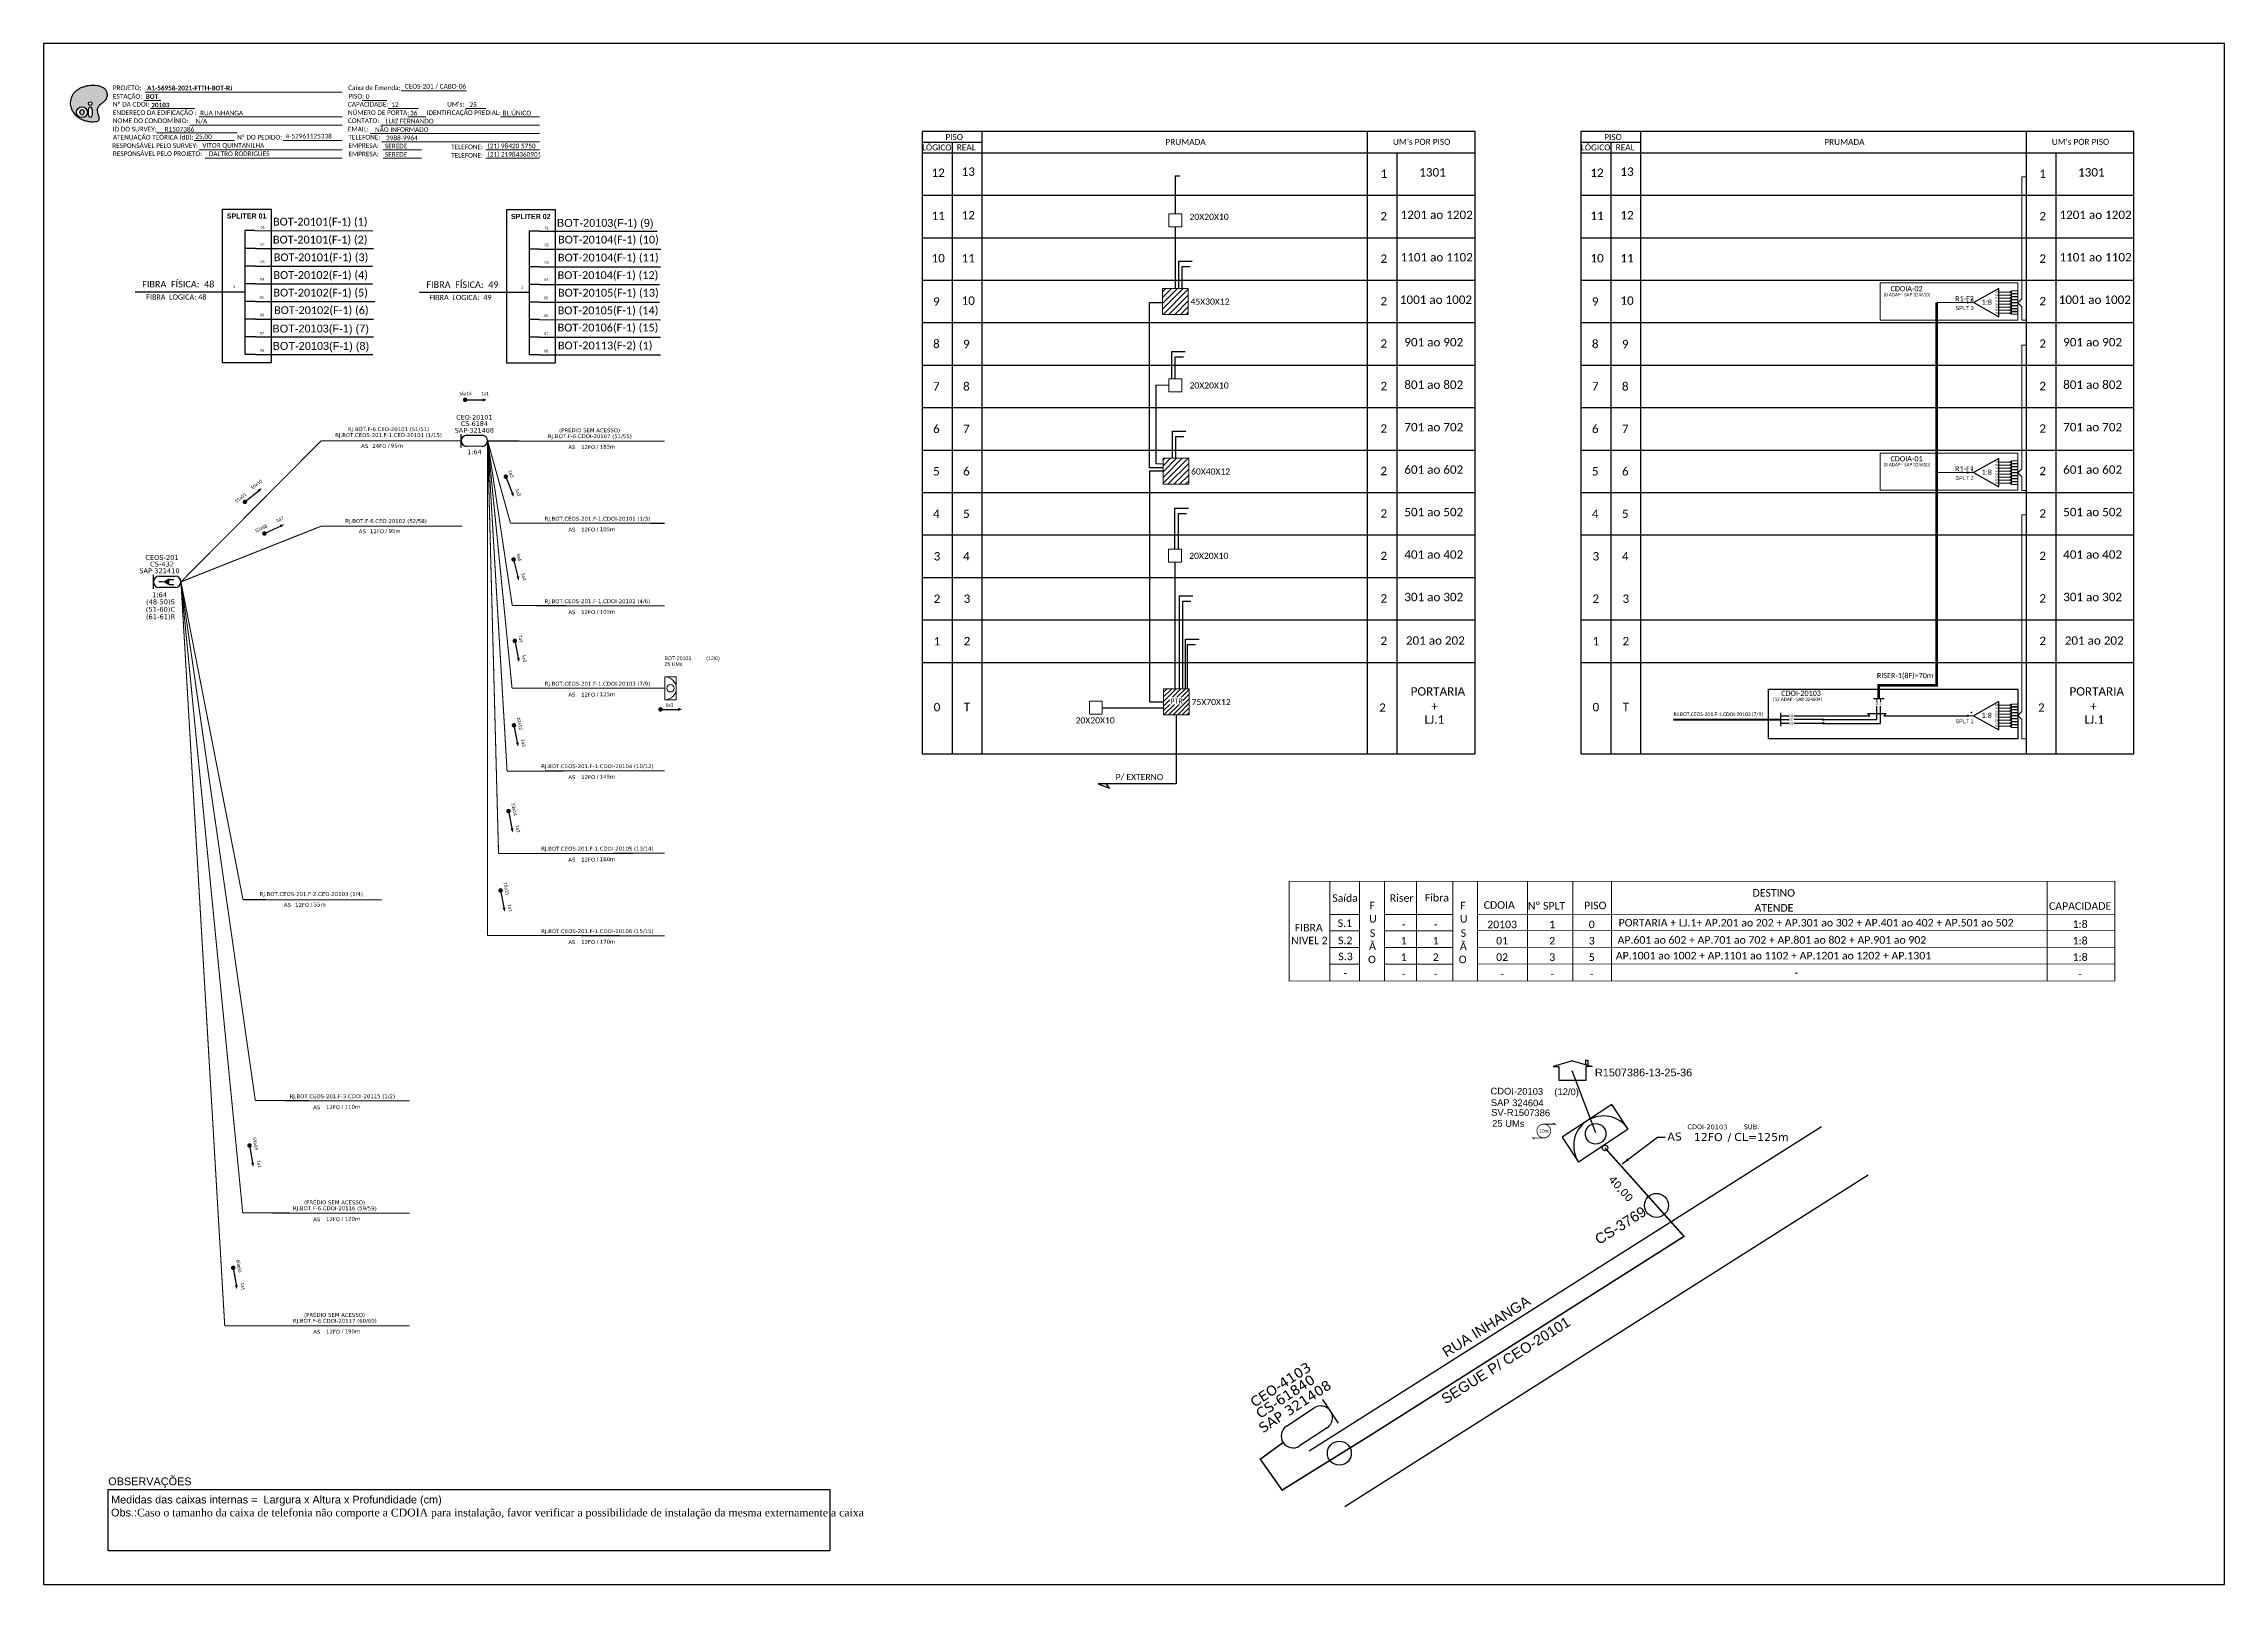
# Paper-space layout 'CDOI-20103' of a CAD drawing. Header units: metres, sheet in millimetres. Extents: x -439 to 402, y -851 to -257.
# The model-space entities are those that its viewports show. They can reach past a viewport. Long polylines and large blocks are cut down to what shows.
import ezdxf
from ezdxf.enums import TextEntityAlignment as Align

# ---------------------------------------------------------------- set-up
doc = ezdxf.new("R2010")
doc.units = ezdxf.units.M
for name, color, linetype, lineweight in [('(Notas)', 7, 'Continuous', 0), ("20.0-LEGENDA DOS CDO'S", 1, 'Continuous', 0), ('20.1-CDO_INTERIOR', 1, 'Continuous', 0), ('40.1-ETIQUETAS', 1, 'Continuous', 20), ('_NUMERAÇÃO_', 34, 'Continuous', 0)]:
    doc.layers.add(name, color=color, linetype=linetype, lineweight=lineweight)
for name, color, linetype in [('20.4-CEOS', 1, 'Continuous'), ('CAP a instalar', 1, 'Continuous'), ('CEO', 1, 'Continuous'), ('CP', 6, 'Continuous'), ('DIVISA', 10, 'Continuous'), ('DROP DE CLIENTE', 140, 'Continuous'), ('Folga', 1, 'Continuous'), ('label_cabos', 7, 'Continuous'), ('Legenda', 1, 'Continuous'), ('METRAGEM', 3, 'Continuous'), ('MUB_SEGMENTO', 7, 'Continuous'), ('QUADRA', 7, 'Continuous'), ('SETA', 7, 'Continuous'), ('surveys', 7, 'Continuous'), ('surveys legendas', 7, 'Continuous'), ('texto', 255, 'Continuous'), ('UNIFILAR', 7, 'Continuous')]:
    doc.layers.add(name, color=color, linetype=linetype)
doc.layers.add('EXTRA', color=50, linetype='Continuous', plot=False)
doc.styles.add('ARIAL', font='arial.ttf')
doc.styles.add('siredit', font='verdana.ttf')
doc.styles.add('WMF-Calibri0', font='calibri.ttf')
doc.styles.add('WMF-Calibri1', font='calibrib.ttf')
doc.linetypes.add('FENCELINE1', pattern='A,0.25,-0.1,[133,ltypeshp.shx,S=0.1,R=0,X=-0.1,Y=0],-0.1,1', length=1.45)
doc.dimstyles.new('CC', dxfattribs={"dimtxt": 1, "dimasz": 2, "dimexe": 0.18, "dimexo": 0.0625, "dimgap": 0.09, "dimtad": 0, "dimdec": 0, "dimrnd": 1, "dimzin": 0, "dimdsep": 46, "dimtxsty": 'siredit', "dimblk": 'NONE', "dimcen": 0, "dimse1": 1, "dimse2": 1, "dimsd1": 1, "dimsd2": 1, "dimclrt": 7, "dimadec": 0, "dimazin": 0, "dimtfac": 1, "dimtdec": 0, "dimtofl": 0, "dimtmove": 0, "dimatfit": 3, "dimfxl": 0, "dimtolj": 1, "dimtzin": 0, "dimarcsym": 0})

# ---------------------------------------------------------------- blocks, each defined once
blk = doc.blocks.new('OI')
h = blk.add_hatch(color=40)
edge = h.paths.add_edge_path()
edge.add_spline(control_points=[(4.35, -0.67), (3.92, -0.99), (3.26, -1.5), (2.81, -2.59), (2.9, -3.5), (3.06, -4.27), (3.31, -4.85), (3.37, -5.39), (3.4, -5.88), (3.2, -6.4), (2.54, -6.61), (1.65, -6.63), (0.55, -6.67), (-0.56, -6.42), (-1.61, -6.14), (-2.77, -5.61), (-3.92, -4.77), (-4.89, -3.7), (-5.34, -2.65), (-5.6, -1.94), (-5.85, -0.96), (-5.71, 0.47), (-5.1, 2.02), (-4.14, 3.02), (-3.3, 3.61), (-2.37, 4.16), (-1.36, 4.44), (-0.56, 4.7), (0.79, 4.85), (2.24, 4.97), (3.79, 4.57), (4.67, 4.21), (5.44, 3.65), (5.76, 2.99), (6.03, 2.21), (6.01, 1.46), (5.72, 0.64), (5.31, 0.08), (4.88, -0.38), (4.51, -0.55), (4.35, -0.67)], knot_values=[0, 0, 0, 0, 1.60434, 2.417191, 3.427595, 4.282808, 4.776746, 5.304182, 5.888771, 6.258406, 6.858137, 7.79129, 8.986195, 10.124242, 11.187857, 12.242908, 13.953784, 15.414161, 16.515391, 17.349188, 17.675853, 19.552021, 21.515531, 22.568638, 23.63245, 24.621084, 25.782718, 26.745347, 27.142653, 29.870543, 31.004649, 31.921532, 32.709589, 33.801391, 34.042471, 35.192333, 35.971461, 36.628871, 37.254359, 37.836911, 37.836911, 37.836911, 37.836911], degree=3, periodic=0)
h.paths.add_polyline_path([(1.13, -0.87, -1), (-0.04, -0.87, -1)], flags=16)
edge = h.paths.add_edge_path(flags=16)
edge.add_ellipse((0.56, -3.59), major_axis=(-0.02, 1.71), ratio=0.361305, start_angle=0, end_angle=360)
h.paths.add_polyline_path([(-0.36, -3.62, -1), (-3.8, -3.62, -1)], flags=16)
edge = h.paths.add_edge_path(flags=0)
edge.add_ellipse((-2.08, -3.62), major_axis=(0, 0.885), ratio=0.758294, start_angle=0, end_angle=360)
at = {"color": 40}
for centre, radius in [((-2.08, -3.62), 1.72), ((0.54, -0.87), 0.587)]:
    blk.add_circle(centre, radius, dxfattribs=at)
blk.add_ellipse((-2.08, -3.62), major_axis=(0, 0.885), ratio=0.758294, start_param=-3.141592653589792, end_param=3.141592653589792, dxfattribs=at)
blk.add_ellipse((0.56, -3.59), major_axis=(-0.02, 1.71), ratio=0.361305, dxfattribs=at)
at = {"color": 40, "start_tangent": (-0.800898, -0.598801), "end_tangent": (-0.800898, -0.598801)}
blk.add_spline([(4.35, -0.67), (3.2, -1.78), (2.9, -2.54), (2.92, -3.55), (3.12, -4.38), (3.28, -4.85), (3.37, -5.37), (3.35, -5.95), (3.2, -6.29), (2.66, -6.55), (1.73, -6.63), (0.54, -6.62), (-0.58, -6.41), (-1.6, -6.11), (-2.56, -5.67), (-3.95, -4.67), (-4.89, -3.56), (-5.37, -2.56), (-5.64, -1.78), (-5.72, -1.46), (-5.63, 0.42), (-4.84, 2.22), (-4.13, 2.99), (-3.27, 3.62), (-2.4, 4.09), (-1.3, 4.47), (-0.37, 4.72), (0.02, 4.77), (2.75, 4.8), (3.85, 4.53), (4.69, 4.16), (5.31, 3.68), (5.85, 2.73), (5.93, 2.5), (5.94, 1.35), (5.67, 0.62), (5.29, 0.08), (4.84, -0.36), (4.35, -0.67)], degree=3, dxfattribs=at)
blk = doc.blocks.new('SPLT_1-8_SC-APC')
at = {"color": 1, "lineweight": 0}
blk.add_lwpolyline([(-17.04, -7.55), (-19.26, -7.55)], dxfattribs=at)
at = {"color": 1}
blk.add_lwpolyline([(-7.37, -2.1), (-17.04, -7.55), (-7.37, -13), (-7.37, -2.1)], dxfattribs=at)
at = {"color": 3, "lineweight": 0}
for points in [[(-2.99, -3.51), (-7.37, -3.51)], [(-7.37, -4.66), (-2.99, -4.66)], [(-7.37, -5.82), (-2.99, -5.82)], [(-7.37, -6.97), (-2.99, -6.97)], [(-7.37, -8.12), (-2.99, -8.12)], [(-2.41, -3.02), (-2.41, -4)], [(-2.41, -3.02), (0, -3.02)], [(-2.41, -4), (0, -4)], [(-2.41, -4.17), (-2.41, -5.16)], [(-2.41, -4.17), (0, -4.17)], [(-2.41, -5.16), (0, -5.16)], [(-2.41, -5.32), (-2.41, -6.31)], [(-2.41, -5.32), (0, -5.32)], [(-2.41, -6.31), (0, -6.31)], [(-2.41, -6.48), (-2.41, -7.46)], [(-2.41, -6.48), (0, -6.48)], [(-2.41, -7.46), (0, -7.46)], [(-2.41, -7.63), (-2.41, -8.62)], [(-2.41, -7.63), (0, -7.63)], [(-7.37, -9.28), (-2.99, -9.28)], [(-7.37, -10.43), (-2.99, -10.43)], [(-7.37, -11.58), (-2.99, -11.58)], [(-2.41, -8.62), (0, -8.62)], [(-2.41, -8.78), (-2.41, -9.77)], [(-2.41, -8.78), (0, -8.78)], [(-2.41, -9.77), (0, -9.77)], [(-2.41, -9.94), (-2.41, -10.92)], [(-2.41, -9.94), (0, -9.94)], [(-2.41, -10.92), (0, -10.92)], [(-2.41, -11.09), (-2.41, -12.08)], [(-2.41, -11.09), (0, -11.09)], [(-2.41, -12.08), (0, -12.08)]]:
    blk.add_lwpolyline(points, dxfattribs=at)
for points in [[(-2.99, -3.22), (-2.41, -3.22), (-2.41, -3.8), (-2.99, -3.8)], [(-2.99, -4.38), (-2.41, -4.38), (-2.41, -4.95), (-2.99, -4.95)], [(-2.99, -5.53), (-2.41, -5.53), (-2.41, -6.1), (-2.99, -6.1)], [(-2.99, -6.68), (-2.41, -6.68), (-2.41, -7.26), (-2.99, -7.26)], [(-2.99, -7.84), (-2.41, -7.84), (-2.41, -8.41), (-2.99, -8.41)], [(-2.99, -8.99), (-2.41, -8.99), (-2.41, -9.56), (-2.99, -9.56)], [(-2.99, -10.14), (-2.41, -10.14), (-2.41, -10.72), (-2.99, -10.72)], [(-2.99, -11.3), (-2.41, -11.3), (-2.41, -11.87), (-2.99, -11.87)]]:
    blk.add_lwpolyline(points, close=True, dxfattribs=at)
at = {"color": 1, "style": 'ARIAL'}
for s, height, p in [('1:8', 2, (-13.91, -8.4)), ('S1', 0.75, (-8.74, -3.78)), ('S2', 0.75, (-8.74, -4.97)), ('S3', 0.75, (-8.74, -6.18)), ('S4', 0.75, (-8.74, -7.36)), ('S5', 0.75, (-8.74, -8.57)), ('S6', 0.75, (-8.74, -9.69)), ('S7', 0.75, (-8.74, -10.78)), ('S8', 0.75, (-8.74, -11.9))]:
    blk.add_text(s, height=height, dxfattribs=at).set_placement(p)
blk = doc.blocks.new('SPLITTER FUTURO')
blk.add_point((0, 0))
at = {"style": 'ARIAL', "text_generation_flag": 6, "flags": 4}
for tag, p, height in [('SPLT', (-6.22, -4.1), 1.5), ('INSTAL.', (-6.25, -6.09), 1.25)]:
    blk.add_attdef(tag, p, '', height=height, rotation=180, dxfattribs=at)
blk = doc.blocks.new('SURVEY_SURVEY')
for p, q in [((0, 0.0000254), (-0.0000251, 0.000018)), ((-0.0000251, 0.000018), (-0.0000173, 0.000018)), ((-0.0000172, 0), (-0.0000172, 0.0000179)), ((0.0000172, 0), (-0.0000172, 0)), ((0, 0.0000254), (0.0000251, 0.000018)), ((0.0000169, 0.0000264), (0.0000195, 0.0000264)), ((0.0000169, 0.0000205), (0.0000169, 0.0000264)), ((0.0000251, 0.000018), (0.0000172, 0.000018)), ((0.0000172, 0.000018), (0.0000172, 0)), ((0.0000195, 0.0000264), (0.0000195, 0.0000198))]:
    blk.add_line(p, q)
blk = doc.blocks.new('_None')
blk = doc.blocks.new('LEGENDA DOS CABOS')
at = {"layer": 'EXTRA', "color": 0, "style": 'siredit'}
for tag, p in [('ID', (4.6, 0.97)), ('XX', (9.03, 0.97))]:
    blk.add_attdef(tag, text='', height=0.48, rotation=359.69, dxfattribs=at).set_placement(p, align=Align.MIDDLE_CENTER)
at = {"layer": 'Legenda', "color": 0, "style": 'siredit'}
for tag, p in [('TIPO_CABO', (1.31, 0)), ('CABO', (4.69, -0.05)), ('/', (6.81, -0.05)), ('METROS', (10.03, -0.05))]:
    blk.add_attdef(tag, text='', height=0.8, rotation=359.69, dxfattribs=at).set_placement(p, align=Align.MIDDLE_CENTER)
blk = doc.blocks.new('A$C07E14978')
at = {"layer": 'Folga', "color": 0, "const_width": 0.137}
for points in [[(2.23, 0.28), (0.03, 0.28), (0.47, 0.06)], [(2.23, 2.92), (4.42, 2.92), (3.98, 3.13)]]:
    blk.add_lwpolyline(points, dxfattribs=at)
at = {"layer": 'Folga', "color": 0, "const_width": 0.146}
blk.add_lwpolyline([(2.23, 2.92, 1.000012), (2.23, 0.28, 0.999978)], format="xyb", close=True, dxfattribs=at)
at = {"layer": 'Folga', "color": 0}
blk.add_text('10m', height=0.659, dxfattribs=at).set_placement((1.38, 1.27))

msp = doc.modelspace()

# ---------------------------------------------------------------- hatches: boundary and pattern name
h = msp.add_hatch()
h.set_pattern_fill('LINE', color=1, scale=0.5, angle=45)
h.paths.add_polyline_path([(-854.36, -65.67), (-854.36, -75.71), (-844.46, -75.71), (-844.46, -65.67)])
h.paths.add_polyline_path([(-844.67, -0.17), (-854.58, -0.17), (-854.58, -10.21), (-844.67, -10.21)])
at = {"lineweight": 0}
h = msp.add_hatch(color=3, dxfattribs=at)
h.dxf.hatch_style = 1
edge = h.paths.add_edge_path()
edge.add_arc((-543.97, -5.63), 0.242, 0, 360)
h = msp.add_hatch(color=3, dxfattribs=at)
h.dxf.hatch_style = 1
edge = h.paths.add_edge_path()
edge.add_arc((-543.99, -71.19), 0.242, 0, 360)
h = msp.add_hatch()
h.set_pattern_fill('ANSI31', color=1, scale=10, style=0)
h.set_pattern_definition([(45, (-1467.6277, -550.1654), (-0.8838835, 0.8838835), [])])
h.paths.add_polyline_path([(-854.15, -164.59), (-844.25, -164.59), (-844.25, -154.54), (-854.15, -154.54)])
h.paths.add_polyline_path([(-851.73, -160.55), (-846.68, -160.55), (-846.68, -157.82), (-851.73, -157.82)], flags=16)
h = msp.add_hatch(color=3)
h.dxf.hatch_style = 1
edge = h.paths.add_edge_path()
edge.add_arc((-599.72, -166.39), 0.256, 0, 360)
h = msp.add_hatch(color=3)
h.dxf.hatch_style = 1
edge = h.paths.add_edge_path()
edge.add_arc((-599.72, -167.85), 0.256, 0, 360)
h = msp.add_hatch(color=3, dxfattribs=at)
h.dxf.hatch_style = 1
edge = h.paths.add_edge_path()
edge.add_arc((-544, -164.93), 0.242, 0, 360)

# ---------------------------------------------------------------- linework, layer by layer
at = {"layer": '(Notas)', "lineweight": 0}
for p, q in [((-790.11, -267.22), (-790.11, -228.85)), ((-778.58, -267.22), (-778.58, -228.85)), ((-768.94, -267.22), (-768.94, -228.85)), ((-756.6, -267.22), (-756.6, -228.85)), ((-742.57, -267.22), (-742.57, -228.85)), ((-733.1, -267.22), (-733.1, -228.85)), ((-713.8, -267.22), (-713.8, -228.85)), ((-696.32, -267.22), (-696.32, -228.85)), ((-681.41, -267.22), (-681.41, -228.85)), ((-513.35, -267.08), (-513.35, -228.71))]:
    msp.add_line(p, q, dxfattribs=at)
msp.add_lwpolyline([(-487.35, -228.71), (-487.35, -267.08)], dxfattribs=at)
at = {"color": 5, "lineweight": 0}
for p, q in [((-543.97, -5.63), (-555.99, -5.63)), ((-543.99, -71.19), (-556.01, -71.19))]:
    msp.add_line(p, q, dxfattribs=at)
at = {"color": 1}
for p, q in [((-616.19, -163.86), (-616.19, -169)), ((-681.31, -314.77), (-700.44, -327.43)), ((-674.97, -324.33), (-694.11, -337))]:
    msp.add_line(p, q, dxfattribs=at)
msp.add_lwpolyline([(-1286.07, -499.81), (-445.07, -499.81), (-445.07, 94.19), (-1286.07, 94.19)], close=True)
at = {"lineweight": 0}
for points in [[(-1148.15, 76.01), (-1123.01, 76.01)], [(-1247.47, 72.24), (-1240.92, 72.24)], [(-1246.96, 75.52), (-1170.98, 75.52)], [(-1244.81, 69.17), (-1227.84, 69.17)], [(-1153.14, 69.17), (-1141.52, 69.17)], [(-1123.2, 69.17), (-1115.53, 69.17)], [(-1242.49, 59.75), (-1211.44, 59.75)], [(-1229.65, 62.82), (-1170.98, 62.82)], [(-1226.24, 65.93), (-1170.98, 65.93)], [(-1160.06, 59.58), (-1094.8, 59.58)], [(-1156.02, 62.82), (-1094.8, 62.82)], [(-1145.56, 65.93), (-1138.61, 65.93)], [(-1109.86, 65.93), (-1094.82, 65.93)], [(-1227.96, 56.79), (-1212.45, 56.79)], [(-1226.24, 53.23), (-1170.98, 53.23)], [(-1193.73, 56.79), (-1170.96, 56.79)], [(-1155.78, 56.34), (-1094.8, 56.34)], [(-1155.17, 53.23), (-1140.37, 53.23)], [(-1115.57, 53.23), (-1094.8, 53.23)], [(-1223.75, 49.99), (-1170.98, 49.99)], [(-1155.17, 49.99), (-1140.37, 49.99)], [(-1115.57, 49.99), (-1094.8, 49.99)]]:
    msp.add_lwpolyline(points, dxfattribs=at)
at = {"color": 7, "lineweight": 0}
msp.add_lwpolyline([(-1163.19, 72.28), (-1153.71, 72.28)], dxfattribs=at)
at = {"color": 0}
for points in [[(-734.01, 60.34), (-947.32, 60.34)], [(-479.93, 60.34), (-693.24, 60.34)], [(-947.32, 56.22), (-924.18, 56.22)], [(-947.32, 52.11), (-734.01, 52.11)], [(-693.24, 56.22), (-670.09, 56.22)], [(-693.24, 52.11), (-479.93, 52.11)]]:
    msp.add_lwpolyline(points, dxfattribs=at)
for points in [[(-947.32, 60.34), (-947.32, 52.11)], [(-924.18, 52.11), (-924.18, 60.34)], [(-775.6, 60.34), (-775.6, 52.11)], [(-734.01, 52.11), (-734.01, 60.34)], [(-693.24, 60.34), (-693.24, 52.11)], [(-670.09, 52.11), (-670.09, 60.34)], [(-521.52, 60.34), (-521.52, 52.11)], [(-479.93, 52.11), (-479.93, 60.34)], [(-947.32, 52.11), (-734.01, 52.11)], [(-947.32, 52.11), (-947.32, -179.65), (-734.01, -179.65), (-734.01, 52.11)], [(-935.75, 56.22), (-935.75, 52.11)], [(-935.75, 52.11), (-935.75, -179.65)], [(-924.18, -179.65), (-924.18, 52.11)], [(-775.6, 52.11), (-775.6, -179.65)], [(-764.03, -179.65), (-764.03, 52.11)], [(-693.24, 52.11), (-479.93, 52.11)], [(-693.24, 52.11), (-693.24, -179.65), (-479.93, -179.65), (-479.93, 52.11)], [(-681.67, 56.22), (-681.67, 52.11)], [(-681.67, 52.11), (-681.67, -179.65)], [(-670.09, -179.65), (-670.09, 52.11)], [(-521.52, 52.11), (-521.52, -179.65)], [(-509.94, -179.65), (-509.94, 52.11)], [(-947.32, 35.74), (-734.01, 35.74)], [(-693.24, 35.74), (-479.93, 35.74)], [(-947.32, 19.37), (-734.01, 19.37)], [(-693.24, 19.37), (-479.93, 19.37)], [(-947.32, 3), (-734.01, 3)], [(-693.24, 3), (-479.93, 3)], [(-947.32, -13.38), (-734.01, -13.38)], [(-693.24, -13.38), (-479.93, -13.38)], [(-947.32, -29.75), (-734.01, -29.75)], [(-693.24, -29.75), (-479.93, -29.75)], [(-947.32, -46.12), (-734.01, -46.12)], [(-693.24, -46.12), (-479.93, -46.12)], [(-947.32, -62.49), (-734.01, -62.49)], [(-693.24, -62.49), (-479.93, -62.49)], [(-947.32, -78.86), (-734.01, -78.86)], [(-693.24, -78.86), (-479.93, -78.86)], [(-947.32, -95.23), (-734.01, -95.23)], [(-693.24, -95.23), (-479.93, -95.23)], [(-947.32, -111.61), (-734.01, -111.61)], [(-947.32, -127.98), (-734.01, -127.98)], [(-693.24, -127.98), (-479.93, -127.98)], [(-947.32, -144.35), (-734.01, -144.35)], [(-693.24, -144.35), (-479.93, -144.35)], [(-1104.68, -168.62), (-1103.28, -175.87)], [(-1104.68, -168.62), (-1103.28, -175.87)], [(-1106.77, -201.72), (-1105.37, -208.97)], [(-1106.77, -201.72), (-1105.37, -208.97)], [(-1109.83, -232.28), (-1108.42, -239.53)], [(-1109.83, -232.28), (-1108.42, -239.53)], [(-1206.64, -330.59), (-1205.42, -337.88)], [(-1206.64, -330.59), (-1205.42, -337.88)], [(-1212.94, -377.75), (-1211.72, -385.03)], [(-1212.94, -377.75), (-1211.72, -385.03)]]:
    msp.add_lwpolyline(points)
at = {"color": 3}
for points in [[(-849.64, 43.25), (-849.64, 43.25), (-849.63, 28.62)], [(-849.64, 43.25), (-847.88, 43.25)], [(-849.63, 23.55), (-849.63, -0.17)], [(-848.32, -0.17), (-848.32, 10.33), (-843.13, 10.33)], [(-846.97, -0.17), (-846.97, 8.25), (-843.86, 8.25)], [(-854.36, -69.29), (-859.63, -69.29), (-859.63, -5.58), (-854.58, -5.58)], [(-850.98, -35.02), (-850.98, -24.51), (-845.79, -24.51)], [(-849.63, -35.02), (-849.63, -26.6), (-846.52, -26.6)], [(-852.12, -37.55), (-857.18, -37.52), (-857.18, -67.73), (-854.36, -67.77)], [(-850.76, -65.67), (-850.76, -55.17), (-845.56, -55.17)], [(-849.41, -65.67), (-849.41, -57.25), (-846.3, -57.25)], [(-854.36, -70.69), (-859.61, -70.69), (-859.61, -159.55), (-854.15, -159.57)], [(-849.76, -100.69), (-849.76, -84.94), (-844.57, -84.94)], [(-848.41, -100.69), (-848.41, -87.02), (-845.3, -87.02)], [(-849.76, -105.76), (-849.77, -154.54)], [(-848.07, -154.54), (-848.07, -118.65), (-842.87, -118.65)], [(-846.72, -154.54), (-846.72, -120.74), (-843.61, -120.74)], [(-845.67, -154.54), (-845.67, -135.42), (-840.47, -135.42)], [(-844.9, -154.54), (-844.9, -137.5), (-841.79, -137.5)], [(-877.79, -161.84), (-854.15, -161.86)], [(-616.19, -164.93), (-613.03, -164.93)], [(-610.96, -164.93), (-581.78, -164.93), (-582.68, -164.03), (-575.5, -164.03), (-576.41, -164.93), (-544, -164.93)]]:
    msp.add_lwpolyline(points, dxfattribs=at)
at = {"color": 3, "lineweight": 0}
for points in [[(-521.54, -12.44), (-523.19, -12.44), (-523.19, -7.24), (-524.76, -5.74), (-523.19, -4.23), (-523.2, 42.88), (-521.54, 42.88)], [(-521.56, -78.03), (-523.21, -78.03), (-523.21, -72.8), (-524.78, -71.29), (-523.21, -69.79), (-523.19, -22), (-521.54, -22)], [(-521.52, -173.8), (-523.17, -173.8), (-523.17, -166.36), (-524.74, -164.85), (-523.17, -163.34), (-523.17, -87.52), (-521.52, -87.52)]]:
    msp.add_lwpolyline(points, dxfattribs=at)
at = {"color": 7}
for points in [[(-1217.2, -28.74), (-1198.2, -28.74), (-1198.2, 30.28), (-1217.2, 30.28)], [(-1107.61, -28.93), (-1088.6, -28.93), (-1088.6, 30.09), (-1107.61, 30.09)]]:
    msp.add_lwpolyline(points, close=True, dxfattribs=at)
at = {"lineweight": 0}
for points in [[(-847.15, 28.62), (-852.12, 28.62), (-852.12, 23.55), (-847.15, 23.55)], [(-847.15, -35.02), (-852.12, -35.02), (-852.12, -40.09), (-847.15, -40.09)], [(-847.28, -100.69), (-852.24, -100.69), (-852.24, -105.76), (-847.28, -105.76)], [(-877.79, -159.31), (-882.76, -159.31), (-882.76, -164.38), (-877.79, -164.38)]]:
    msp.add_lwpolyline(points, close=True, dxfattribs=at)
at = {"color": 1, "lineweight": 0}
for points in [[(-577.84, 1.91), (-524.71, 1.91), (-524.71, -12.41), (-577.84, -12.41)], [(-844.67, -0.17), (-854.58, -0.17), (-854.58, -10.21), (-844.67, -10.21)], [(-844.46, -65.67), (-854.36, -65.67), (-854.36, -75.71), (-844.46, -75.71)], [(-577.86, -63.65), (-524.73, -63.65), (-524.73, -77.96), (-577.86, -77.96)], [(-844.25, -154.54), (-854.15, -154.54), (-854.15, -164.59), (-844.25, -164.59)]]:
    msp.add_lwpolyline(points, close=True, dxfattribs=at)
at = {"color": 5, "const_width": 1}
msp.add_lwpolyline([(-555.99, -5.63), (-555.99, -153.19), (-578.37, -153.19), (-578.37, -158.22)], dxfattribs=at)
at = {"const_width": 0.859}
for points in [[(-1123.94, -43.12, 1), (-1123.08, -43.12, 1)], [(-1107.99, -72.36, 1), (-1107.68, -73.16, 1)], [(-1107.99, -72.36, 1), (-1107.68, -73.16, 1)], [(-1208.76, -82.76, 1), (-1208.09, -82.21, 1)], [(-1208.76, -82.76, 1), (-1208.09, -82.21, 1)], [(-1201.32, -94.84, 1), (-1200.54, -94.48, 1)], [(-1201.32, -94.84, 1), (-1200.54, -94.48, 1)], [(-1104.92, -104.25, 1), (-1104.72, -105.09, 1)], [(-1104.92, -104.25, 1), (-1104.72, -105.09, 1)], [(-1104.41, -135.6, 1), (-1104.25, -136.44, 1)], [(-1104.41, -135.6, 1), (-1104.25, -136.44, 1)], [(-1104.76, -168.2, 1), (-1104.6, -169.04, 1)], [(-1104.76, -168.2, 1), (-1104.6, -169.04, 1)], [(-1106.85, -201.29, 1), (-1106.69, -202.14, 1)], [(-1106.85, -201.29, 1), (-1106.69, -202.14, 1)], [(-1109.91, -231.85, 1), (-1109.74, -232.7, 1)], [(-1109.91, -231.85, 1), (-1109.74, -232.7, 1)], [(-1206.71, -330.17, 1), (-1206.57, -331.02, 1)], [(-1206.71, -330.17, 1), (-1206.57, -331.02, 1)], [(-1213.01, -377.32, 1), (-1212.87, -378.17, 1)], [(-1213.01, -377.32, 1), (-1212.87, -378.17, 1)]]:
    msp.add_lwpolyline(points, format="xyb", close=True, dxfattribs=at)
at = {"linetype": 'FENCELINE1', "ltscale": 7, "const_width": 0.401}
for points in [[(-1114.87, -59), (-1046.53, -59.08)], [(-1114.85, -58.86), (-1114.86, -249.67)], [(-1114.85, -58.86), (-1107.34, -186.27)], [(-1114.85, -58.86), (-1110.63, -218.07)], [(-1114.83, -58.95), (-1105.34, -122.47)], [(-1114.83, -58.95), (-1106.04, -90.65)], [(-1233.11, -113.3), (-1178.89, -91.8)], [(-1178.89, -91.8), (-1124.62, -91.82)], [(-1106.04, -90.65), (-1046.53, -90.75)], [(-1233.11, -113.3), (-1216.22, -400.12)], [(-1233.11, -113.3), (-1209.28, -356.6)], [(-1233.11, -113.3), (-1209.18, -235.84)], [(-1233.11, -113.3), (-1204.42, -313.3)], [(-1105.34, -122.47), (-1046.53, -122.55)], [(-1107.34, -186.27), (-1046.53, -186.14)], [(-1110.63, -218.07), (-1046.53, -217.94)], [(-1209.18, -235.84), (-1155.64, -235.86)], [(-1114.86, -249.67), (-1046.53, -249.74)], [(-1204.42, -313.3), (-1144.91, -313.4)], [(-1209.28, -356.6), (-1144.91, -356.75)], [(-1144.91, -400.12), (-1216.22, -400.12)]]:
    msp.add_lwpolyline(points, dxfattribs=at)
at = {"color": 1}
msp.add_lwpolyline([(-620.83, -154.68), (-524.74, -154.68), (-524.74, -173.8), (-620.83, -173.8)], close=True, dxfattribs=at)
at = {"color": 5}
for points in [[(-580.41, -158.22), (-576.32, -158.22)], [(-599.46, -166.39), (-579.09, -166.4), (-579.09, -161.18)], [(-599.46, -167.86), (-577.64, -167.86), (-577.64, -161.18)]]:
    msp.add_lwpolyline(points, dxfattribs=at)
at = {"color": 5, "lineweight": 0}
for points in [[(-579.09, -158.22), (-579.09, -159.51)], [(-577.65, -158.22), (-577.65, -159.51)]]:
    msp.add_lwpolyline(points, dxfattribs=at)
msp.add_lwpolyline([(-1048.62, -162.47, 0.859, 0.859, 1), (-1047.76, -162.47, 0.859, 0.859, 1)], format="xyseb", close=True)
at = {"color": 1}
for points in [[(-849.26, -164.59), (-849.26, -191.21), (-879.4, -191.21)], [(-879.4, -191.21), (-874.98, -192.81)], [(-874.98, -192.81), (-876.39, -190.98)], [(-674.97, -324.33), (-681.31, -314.77)], [(-700.44, -327.43), (-694.11, -337)]]:
    msp.add_lwpolyline(points, dxfattribs=at)
msp.add_lwpolyline([(-657.53, -166.43, 0.8, 0.8, 0), (-616.19, -166.43, 0.8, 0.8, 0)], format="xyseb", dxfattribs=at)
at = {"color": 2}
for points in [[(-616.19, -166.39), (-613.03, -166.39)], [(-599.57, -166.39), (-610.96, -166.39)]]:
    msp.add_lwpolyline(points, dxfattribs=at)
at = {"color": 7}
for points in [[(-616.19, -167.85), (-613.03, -167.85)], [(-610.96, -167.85), (-599.46, -167.85)]]:
    msp.add_lwpolyline(points, dxfattribs=at)
at = {"color": 0}
msp.add_lwpolyline([(-1261.13, -463.21), (-982.88, -463.21), (-982.88, -486.92), (-1261.13, -486.92)], close=True, dxfattribs=at)
at = {"color": 3, "lineweight": 0}
for centre in [(-543.97, -5.63), (-543.99, -71.19), (-544, -164.93)]:
    msp.add_circle(centre, 0.242, dxfattribs=at)
at = {"color": 3}
for centre in [(-599.72, -166.39), (-599.72, -167.85)]:
    msp.add_circle(centre, 0.256, dxfattribs=at)
at = {"color": 1}
for centre, radius in [((-687.55, -326.12), 3.96), ((-683.95, -331.55), 1.06)]:
    msp.add_circle(centre, radius, dxfattribs=at)
msp.add_arc((-684.54, -330.67), 11.47, 33.48795, 213.48795, dxfattribs=at)
for points in [[(-1102.82, -175.18), (-1103.08, -176.83), (-1103.94, -175.4)], [(-1102.82, -175.18), (-1103.08, -176.83), (-1103.94, -175.4)], [(-1104.9, -208.28), (-1105.17, -209.93), (-1106.03, -208.49)], [(-1104.9, -208.28), (-1105.17, -209.93), (-1106.03, -208.49)], [(-1107.96, -238.84), (-1108.23, -240.49), (-1109.09, -239.05)], [(-1107.96, -238.84), (-1108.23, -240.49), (-1109.09, -239.05)], [(-1204.94, -337.2), (-1205.24, -338.85), (-1206.07, -337.39)], [(-1204.94, -337.2), (-1205.24, -338.85), (-1206.07, -337.39)], [(-1211.24, -384.35), (-1211.54, -386), (-1212.37, -384.54)], [(-1211.24, -384.35), (-1211.54, -386), (-1212.37, -384.54)]]:
    msp.add_solid(points)
at = {"layer": '20.1-CDO_INTERIOR', "color": 1, "lineweight": 18}
msp.add_lwpolyline([(-1042.09, -158.78), (-1042.09, -149.91), (-1046.53, -149.91), (-1046.53, -158.78)], close=True, dxfattribs=at)
msp.add_circle((-1044.31, -154.34), 1.42, dxfattribs=at)
msp.add_arc((-1046.53, -154.34), 4.44, 270, 90, dxfattribs=at)
at = {"layer": '20.4-CEOS', "color": 5}
for p, q in [((-1122.94, -56.81), (-1116.97, -56.82)), ((-1116.98, -61.07), (-1122.95, -61.06))]:
    msp.add_line(p, q, dxfattribs=at)
at = {"layer": '20.4-CEOS', "color": 7}
for p, q in [((-1241.53, -111.09), (-1235.32, -111.09)), ((-1235.32, -115.52), (-1241.53, -115.52))]:
    msp.add_line(p, q, dxfattribs=at)
at = {"layer": '20.4-CEOS', "color": 5}
msp.add_lwpolyline([(-1125.08, -61.5), (-1125.07, -56.37)], dxfattribs=at)
at = {"layer": '20.4-CEOS', "color": 7}
for points in [[(-1243.75, -115.97), (-1243.75, -110.63)], [(-1240.14, -113.3), (-1241.63, -113.3)], [(-1237.69, -112.42), (-1235.81, -112.42)], [(-1237.69, -114.27), (-1235.81, -114.27)]]:
    msp.add_lwpolyline(points, dxfattribs=at)
msp.add_lwpolyline([(-1240.14, -113.3, 0, 2.73, 0), (-1237.58, -113.3, 2.73, 2.73, 0)], format="xyseb", dxfattribs=at)
at = {"layer": '20.4-CEOS', "color": 5}
for centre, start, end in [((-1122.95, -58.94), 89.92108, 269.92108), ((-1116.97, -58.94), 269.92108, 89.92108)]:
    msp.add_arc(centre, 2.13, start, end, dxfattribs=at)
at = {"layer": '20.4-CEOS', "color": 7}
for centre, start, end in [((-1241.53, -113.3), 90, 270), ((-1235.32, -113.3), 270, 90)]:
    msp.add_arc(centre, 2.21, start, end, dxfattribs=at)
at = {"layer": '_NUMERAÇÃO_', "color": 0, "lineweight": 0}
for p, q in [((-487.35, -228.71), (-805.74, -228.85)), ((-805.74, -228.85), (-805.74, -267.22)), ((-778.58, -241.56), (-790.11, -241.56)), ((-742.57, -241.56), (-768.94, -241.56)), ((-487.35, -241.43), (-733.1, -241.56)), ((-778.58, -247.9), (-790.11, -247.9)), ((-742.57, -247.9), (-768.94, -247.9)), ((-487.35, -247.76), (-733.1, -247.9)), ((-778.58, -254.31), (-790.11, -254.31)), ((-778.58, -260.64), (-790.11, -260.64)), ((-742.57, -254.31), (-768.94, -254.31)), ((-742.57, -260.64), (-768.94, -260.64)), ((-487.35, -254.18), (-733.1, -254.31)), ((-487.35, -260.51), (-733.1, -260.64)), ((-487.35, -267.08), (-805.74, -267.22))]:
    msp.add_line(p, q, dxfattribs=at)
at = {"layer": 'CAP a instalar', "color": 7, "linetype": 'FENCELINE1', "ltscale": 7, "const_width": 0.401}
for points in [[(-1179.02, -58.91), (-1233.11, -113.3)], [(-1179.02, -58.91), (-1125.07, -58.93)]]:
    msp.add_lwpolyline(points, dxfattribs=at)
at = {"layer": 'CAP a instalar', "color": 1, "linetype": 'FENCELINE1', "ltscale": 7, "const_width": 0.401}
for points in [[(-1114.85, -58.86), (-1105.42, -154.34)], [(-1046.53, -154.34), (-1105.42, -154.34)]]:
    msp.add_lwpolyline(points, dxfattribs=at)
at = {"layer": 'CAP a instalar', "color": 1, "linetype": 'FENCELINE1', "ltscale": 6, "const_width": 0.6}
msp.add_lwpolyline([(-677.12, -339.18), (-683.95, -331.55)], dxfattribs=at)
at = {"layer": 'CAP a instalar', "color": 1, "linetype": 'FENCELINE1', "ltscale": 6}
msp.add_lwpolyline([(-808.08, -445.12, 0.6, 0.6, 0), (-816.86, -451.55, 0.6, 0.6, 0), (-808.46, -463.47, 0.6, 0.6, 0), (-774.14, -442.16, 0.6, 0.6, 0), (-660.2, -369.93, 0.6, 0.6, 0), (-653.43, -365.62, 0.6, 0.6, 0), (-654.86, -364.09, 0.6, 0.6, 0), (-677.12, -339.18, 0, 0, 0)], format="xyseb", dxfattribs=at)
at = {"layer": 'CEO', "color": 5}
for p, q in [((-806.77, -438.8), (-796.07, -431.78)), ((-791.06, -439.41), (-801.76, -446.43))]:
    msp.add_line(p, q, dxfattribs=at)
msp.add_lwpolyline([(-786.73, -437.69), (-792.77, -428.49)], dxfattribs=at)
for centre, start, end in [((-793.56, -435.59), 303.29221, 123.29221), ((-804.26, -442.62), 123.29221, 303.29221)]:
    msp.add_arc(centre, 4.56, start, end, dxfattribs=at)
at = {"layer": 'CP', "color": 5}
for centre in [(-664.1, -353.7), (-786.38, -449.24)]:
    msp.add_circle(centre, 4.62, dxfattribs=at)
at = {"layer": 'DIVISA', "color": 7}
for p in [(-643.46, -350.54), (-663.23, -363.05)]:
    msp.add_point(p, dxfattribs=at)
at = {"layer": 'DROP DE CLIENTE'}
msp.add_lwpolyline([(-687.43, -325.68), (-696.6, -301.82)], dxfattribs=at)
at = {"layer": 'QUADRA'}
msp.add_lwpolyline([(-649.02, -354.03), (-600.45, -323.3)], dxfattribs=at)
at = {"layer": 'QUADRA', "color": 4}
for points in [[(-582.41, -342.1), (-784.32, -469.87)], [(-798.05, -448.35), (-649.02, -354.03)]]:
    msp.add_lwpolyline(points, dxfattribs=at)
at = {"layer": 'SETA'}
for points in [[(-1123.51, -43.12), (-1116.12, -43.12)], [(-1107.84, -72.76), (-1105.15, -79.64)], [(-1107.84, -72.76), (-1105.15, -79.64)], [(-1208.42, -82.48), (-1202.69, -77.82)], [(-1208.42, -82.48), (-1202.69, -77.82)], [(-1200.93, -94.66), (-1194.21, -91.59)], [(-1200.93, -94.66), (-1194.21, -91.59)], [(-1104.82, -104.67), (-1103.06, -111.85)], [(-1104.82, -104.67), (-1103.06, -111.85)], [(-1104.33, -136.02), (-1102.93, -143.27)], [(-1104.33, -136.02), (-1102.93, -143.27)], [(-1048.19, -162.47), (-1040.8, -162.47)]]:
    msp.add_lwpolyline(points, dxfattribs=at)
for points in [[(-1116.72, -42.58), (-1115.14, -43.15), (-1116.72, -43.72)], [(-1203.52, -77.74), (-1201.94, -77.19), (-1202.8, -78.63)], [(-1203.52, -77.74), (-1201.94, -77.19), (-1202.8, -78.63)], [(-1104.82, -78.88), (-1104.78, -80.55), (-1105.89, -79.29)], [(-1104.82, -78.88), (-1104.78, -80.55), (-1105.89, -79.29)], [(-1195, -91.3), (-1193.33, -91.17), (-1194.52, -92.34)], [(-1195, -91.3), (-1193.33, -91.17), (-1194.52, -92.34)], [(-1102.63, -111.13), (-1102.81, -112.8), (-1103.74, -111.4)], [(-1102.63, -111.13), (-1102.81, -112.8), (-1103.74, -111.4)], [(-1102.47, -142.58), (-1102.73, -144.24), (-1103.59, -142.8)], [(-1102.47, -142.58), (-1102.73, -144.24), (-1103.59, -142.8)], [(-1041.39, -161.88), (-1039.82, -162.45), (-1041.39, -163.03)]]:
    msp.add_solid(points, dxfattribs=at)
at = {"layer": 'UNIFILAR', "color": 7, "linetype": 'Continuous'}
for p, q in [((-1208.44, 22.09), (-1208.44, -25.68)), ((-1204.57, 22.09), (-1208.44, 22.09)), ((-1098.84, 21.9), (-1098.84, -25.87)), ((-1094.98, 21.9), (-1098.84, 21.9)), ((-1204.37, 15.18), (-1208.24, 15.18)), ((-1094.78, 14.99), (-1098.65, 14.99)), ((-1204.37, 8.37), (-1208.24, 8.37)), ((-1204.37, 1.53), (-1208.24, 1.53)), ((-1094.78, 8.18), (-1098.65, 8.18)), ((-1094.78, 1.34), (-1098.65, 1.34)), ((-1212.45, -1.48), (-1208.45, -1.48)), ((-1204.37, -5.25), (-1208.24, -5.25)), ((-1102.86, -1.67), (-1098.86, -1.67)), ((-1094.78, -5.44), (-1098.65, -5.44)), ((-1204.37, -12.04), (-1208.24, -12.04)), ((-1094.78, -12.22), (-1098.65, -12.22)), ((-1204.37, -18.84), (-1208.24, -18.84)), ((-1094.78, -19.03), (-1098.65, -19.03)), ((-1204.37, -25.64), (-1208.24, -25.64)), ((-1094.78, -25.83), (-1098.65, -25.83))]:
    msp.add_line(p, q, dxfattribs=at)
at = {"layer": 'UNIFILAR', "color": 10, "linetype": 'Continuous'}
for p, q in [((-1204.57, 22.09), (-1159.06, 22.08)), ((-1094.98, 21.9), (-1049.47, 21.89)), ((-1204.37, 15.18), (-1158.86, 15.17)), ((-1094.78, 14.99), (-1047.98, 14.98)), ((-1204.37, 8.38), (-1159.2, 8.38)), ((-1204.37, 1.54), (-1159.2, 1.53)), ((-1094.78, 8.2), (-1048.18, 8.19)), ((-1094.78, 1.35), (-1048.59, 1.34)), ((-1204.37, -5.25), (-1158.35, -5.26)), ((-1094.78, -5.43), (-1048.59, -5.44)), ((-1204.38, -12.06), (-1158.86, -12.07)), ((-1094.78, -12.22), (-1048.18, -12.23)), ((-1204.37, -18.83), (-1158.86, -18.83)), ((-1094.78, -19.02), (-1048.18, -19.03)), ((-1204.37, -25.61), (-1159.06, -25.62)), ((-1094.78, -25.81), (-1048.18, -25.82))]:
    msp.add_line(p, q, dxfattribs=at)
at = {"layer": 'UNIFILAR', "color": 1, "linetype": 'Continuous', "lineweight": 60}
for p, q in [((-1212.45, -1.48), (-1250.72, -1.6)), ((-1102.86, -1.67), (-1141.12, -1.79))]:
    msp.add_line(p, q, dxfattribs=at)

# ---------------------------------------------------------------- block references
at = {"color": 7, "xscale": 1.213923925163967, "yscale": 1.213923925163967, "zscale": 1.213923925163967, "rotation": 0.1532896023949059}
msp.add_blockref('OI', (-1268.76, 72.14), dxfattribs=at)
at = {"lineweight": 0}
ref = msp.add_blockref('SPLITTER FUTURO', (-542.5, -4.42), dxfattribs=at)
ref.add_attrib('SPLT', 'SPLT 3', (-548.73, -8.51), dxfattribs={"height": 1.5, "rotation": 180, "style": 'ARIAL', "text_generation_flag": 6})
at = {"color": 3, "lineweight": 0}
for p in [(-524.71, 1.91), (-524.73, -63.65), (-524.74, -157.39)]:
    msp.add_blockref('SPLT_1-8_SC-APC', p, dxfattribs=at)
at = {"color": 1, "lineweight": 0}
ref = msp.add_blockref('SPLITTER FUTURO', (-542.52, -69.98), dxfattribs=at)
ref.add_attrib('SPLT', 'SPLT 2', (-548.75, -74.07), dxfattribs={"height": 1.5, "rotation": 180, "style": 'ARIAL', "text_generation_flag": 6})
at = {"lineweight": 0}
ref = msp.add_blockref('SPLITTER FUTURO', (-542.53, -163.72), dxfattribs=at)
ref.add_attrib('SPLT', 'SPLT 1', (-548.76, -167.81), dxfattribs={"height": 1.5, "rotation": 180, "style": 'ARIAL', "text_generation_flag": 6})
at = {"layer": 'Folga', "xscale": 2.006958307478562, "yscale": 2.006958307478562, "zscale": 2.006958307478562}
msp.add_blockref('A$C07E14978', (-712.02, -328.24), dxfattribs=at)
at = {"layer": 'label_cabos', "xscale": 3.842699247366213, "yscale": 3.842699247366213, "zscale": 3.842699247366213}
msp.add_blockref('LEGENDA DOS CABOS', (-662.13, -327.16), dxfattribs=at).add_auto_attribs({'ID': 'CDOI-20103', 'CABO': '12FO', 'METROS': 'CL=125m', 'XX': 'SUB.', '/': '/', 'TIPO_CABO': 'AS'})
at = {"layer": 'surveys', "color": 151, "xscale": 299999.7073787104, "yscale": 299999.7073787104, "zscale": 299999.7073787104}
msp.add_blockref('SURVEY_SURVEY', (-696.45, -305.59), dxfattribs=at)

# ---------------------------------------------------------------- texts
at = {"lineweight": 0, "style": 'WMF-Calibri0'}
for s, height, p in [('PROJETO:', 1.793, (-1259.36, 76.26)), ('Caixa de Emenda:', 1.7927, (-1168.6, 76.26)), ('ESTAÇÃO:', 1.793, (-1259.36, 72.98)), ('Nº DA CDOI:', 1.7927, (-1259.36, 69.91)), ('ENDEREÇO DA EDIFICAÇÃO :', 1.7927, (-1259.36, 66.68)), ('CAPACIDADE:', 1.7927, (-1168.71, 69.91)), ('NÚMERO DE PORTA:', 1.7927, (-1168.71, 66.68)), ('IDENTIFICAÇÃO PREDIAL:', 1.7927, (-1138.34, 66.68)), ("UM's:", 1.793, (-1130.47, 69.91)), ('ATENUAÇÃO TEÓRICA (dB):', 1.7927, (-1259.36, 57.21)), ('NOME DO CONDOMÍNIO:', 1.7927, (-1259.36, 63.56)), ('ID DO SURVEY:', 1.7927, (-1259.36, 60.33)), ('Nº DO PEDIDO:', 1.7927, (-1211.44, 57.21)), ('CONTATO:', 1.793, (-1168.71, 63.56)), ('EMAIL:', 1.793, (-1168.71, 60.33)), ('TELEFONE:', 1.793, (-1168.53, 57.21)), ('RESPONSÁVEL PELO SURVEY:', 1.7927, (-1259.6, 53.98)), ('RESPONSÁVEL PELO PROJETO:', 1.7927, (-1259.36, 50.87)), ('EMPRESA:', 1.793, (-1168.53, 53.98)), ('EMPRESA:', 1.793, (-1168.53, 50.74)), ('TELEFONE:', 1.793, (-1128.93, 53.47)), ('TELEFONE:', 1.793, (-1128.93, 50.24))]:
    msp.add_text(s, height=height, dxfattribs=at).set_placement(p)
for s, height, style, p in [('A1-56958-2021-FTTH-BOT-RJ', 1.7927, 'WMF-Calibri1', (-1246.16, 76.17)), ('CEOS-201 / CABO-06', 1.7927, 'WMF-Calibri0', (-1146.75, 76.85)), ('BOT', 1.793, 'WMF-Calibri1', (-1246.68, 72.89)), ('RUA INHANGA', 1.7927, 'WMF-Calibri0', (-1225.73, 66.52)), ('12', 1.793, 'WMF-Calibri0', (-1151.96, 69.79)), ('36', 1.793, 'WMF-Calibri0', (-1144.74, 66.53)), ('25', 1.793, 'WMF-Calibri0', (-1121.85, 69.77)), ('BL.ÚNICO', 1.793, 'WMF-Calibri0', (-1109.1, 66.53)), ('R1507386', 1.793, 'WMF-Calibri0', (-1239.4, 60.28)), ('25,00', 1.793, 'WMF-Calibri0', (-1227.58, 57.45)), ('N/A', 1.793, 'WMF-Calibri0', (-1227.45, 63.39)), ('4-52961125338', 1.7927, 'WMF-Calibri0', (-1192.78, 57.62)), ('NÃO INFORMADO', 1.7927, 'WMF-Calibri0', (-1158.28, 60.18)), ('LUIZ FERNANDO', 1.7927, 'WMF-Calibri0', (-1154.25, 63.42)), ('VITOR QUINTANILHA', 1.7927, 'WMF-Calibri0', (-1224.84, 54.07)), ('DALTRO RODRIGUES', 1.7927, 'WMF-Calibri0', (-1222.35, 50.83)), ('SEREDE', 1.793, 'WMF-Calibri0', (-1154.47, 53.83)), ('SEREDE', 1.793, 'WMF-Calibri0', (-1154.47, 50.59)), ('3988-9964', 1.793, 'WMF-Calibri0', (-1154, 56.94)), ('(21) 98420 5750', 1.7927, 'WMF-Calibri0', (-1114.86, 53.83)), ('(21) 21984360901', 1.7927, 'WMF-Calibri0', (-1114.86, 50.59)), ('OBSERVAÇÕES', 3, 'ARIAL', (-1261.15, -461.59))]:
    msp.add_text(s, height=height, dxfattribs=dict(style=style)).set_placement(p)
at = {"style": 'WMF-Calibri1'}
msp.add_text('20103', height=1.793, dxfattribs=at).set_placement((-1241.03, 69.6), align=Align.CENTER)
at = {"color": 7, "lineweight": 0, "style": 'WMF-Calibri0'}
msp.add_text('PISO:', height=1.793, dxfattribs=at).set_placement((-1168.53, 73.03))
at = {"color": 7, "style": 'WMF-Calibri0'}
for s, height, p in [('0', 1.79, (-1161.84, 72.88)), ('1301', 3.24, (-755.57, 42.95)), ('1301', 3.24, (-501.49, 42.95)), ('20X20X10', 2.373, (-844.15, 26.22)), ('1201 ao 1202', 3.24, (-762.75, 26.58)), ('1201 ao 1202', 3.24, (-508.67, 26.58)), ('1101 ao 1102', 3.24, (-762.75, 10.21)), ('1101 ao 1102', 3.24, (-508.67, 10.21)), ('45X30X12', 2.373, (-843.79, -6.45)), ('1001 ao 1002', 3.24, (-763.04, -6.16)), ('1001 ao 1002', 3.24, (-508.95, -6.16)), ('901 ao 902', 3.24, (-761.32, -22.54)), ('901 ao 902', 3.24, (-507.24, -22.54)), ('20X20X10', 2.373, (-844.15, -38.77)), ('801 ao 802', 3.24, (-761.32, -38.91)), ('801 ao 802', 3.24, (-507.24, -38.91)), ('701 ao 702', 3.24, (-761.32, -55.28)), ('701 ao 702', 3.24, (-507.24, -55.28)), ('60X40X12', 2.373, (-843.57, -71.96)), ('601 ao 602', 3.24, (-761.32, -71.65)), ('601 ao 602', 3.24, (-507.24, -71.65)), ('501 ao 502', 3.24, (-761.32, -88.02)), ('501 ao 502', 3.24, (-507.24, -88.02)), ('20X20X10', 2.373, (-844.28, -104.44)), ('401 ao 402', 3.24, (-761.32, -104.39)), ('401 ao 402', 3.24, (-507.24, -104.39)), ('301 ao 302', 3.24, (-761.32, -120.77)), ('301 ao 302', 3.24, (-507.24, -120.77)), ('201 ao 202', 3.24, (-760.71, -137.55)), ('201 ao 202', 3.24, (-506.63, -137.55)), ('PTR', 2, (-851.56, -160.3)), ('75X70X12', 2.373, (-843.36, -160.83)), ('PORTARIA', 3.24, (-758.87, -157.17)), ('PORTARIA', 3.24, (-504.78, -157.17)), ('20X20X10', 2.373, (-888.08, -167.9)), ('LJ.1', 3.24, (-753.53, -167.98)), ('LJ.1', 3.24, (-499.03, -167.98)), ('P/ EXTERNO', 2.373, (-872.68, -189.73))]:
    msp.add_text(s, height=height, dxfattribs=at).set_placement(p)
at = {"color": 0, "style": 'WMF-Calibri0'}
for s, p in [('     PISO', (-942.36, 57.03)), ('     PISO', (-688.28, 57.03)), ('  LÓGICO', (-948.91, 53.01)), ('    REAL', (-937.15, 53.06)), ('PRUMADA', (-853.45, 55.15)), ("UM's POR PISO", (-765.71, 55.18)), ('  LÓGICO', (-694.82, 53.01)), ('    REAL', (-683.06, 53.06)), ('PRUMADA', (-599.37, 55.15)), ("UM's POR PISO", (-511.63, 55.18))]:
    msp.add_text(s, height=2.3, dxfattribs=at).set_placement(p)
at = {"color": 7, "style": 'WMF-Calibri0'}
for s, p in [('12', (-941.07, 44.41)), ('13', (-929.5, 44.83)), ('12', (-686.99, 44.41)), ('13', (-675.42, 44.83)), ('11', (-941.07, 27.82)), ('12', (-929.5, 28.04)), ('11', (-686.99, 27.82)), ('12', (-675.42, 28.04)), ('10', (-941.07, 11.48)), ('11', (-929.5, 11.45)), ('10', (-686.99, 11.48)), ('11', (-675.42, 11.45)), ('10', (-929.5, -4.89)), ('10', (-675.42, -4.89))]:
    msp.add_text(s, height=3.24, dxfattribs=at).set_placement(p, align=Align.MIDDLE_CENTER)
at = {"color": 1, "lineweight": 0, "style": 'WMF-Calibri0'}
for s, p in [('CDOIA-02', (-573.79, -1.28)), ('CDOIA-01', (-573.81, -66.84))]:
    msp.add_text(s, height=2, dxfattribs=at).set_placement(p)
for p in [(-567.49, -3.21), (-567.51, -68.77)]:
    msp.add_text('(8 ADAP - SAP 324610)', height=1.25, dxfattribs=at).set_placement(p, align=Align.CENTER)
at = {"color": 5, "lineweight": 0, "style": 'WMF-Calibri0'}
for s, p in [('R1-F2', (-548.9, -5.16)), ('R1-F1', (-548.92, -70.72))]:
    msp.add_text(s, height=2, dxfattribs=at).set_placement(p)
for s, height, style, p in [('RJ.BOT.F-6.CDOI-20107 (51/51)', 1.5036, 'siredit', (-1075.41, -57.16)), ('(PRÉDIO SEM ACESSO)', 1.5036, 'siredit', (-1075.51, -54.88)), ('RJ.BOT.F-6.CEO-20102 (52/58)', 1.5036, 'siredit', (-1154.01, -89.87)), ('RJ.BOT.CEOS-201.F-1.CDOI-20101 (1/3)', 1.5036, 'siredit', (-1072.51, -88.98)), ('RJ.BOT.CEOS-201.F-1.CDOI-20102 (4/6)', 1.5036, 'siredit', (-1072.51, -120.78)), ('01', 1, 'ARIAL', (-612.03, -164.93)), ('02', 1, 'ARIAL', (-612.03, -166.39)), ('03', 1, 'ARIAL', (-612.03, -167.85)), ('RJ.BOT.CEOS-201.F-1.CDOI-20104 (10/12)', 1.5036, 'siredit', (-1072.51, -184.38)), ('RJ.BOT.CEOS-201.F-1.CDOI-20105 (13/14)', 1.5036, 'siredit', (-1072.51, -216.18)), ('RJ.BOT.CEOS-201.F-2.CEO-20103 (1/4)', 1.5036, 'siredit', (-1182.85, -233.66)), ('RJ.BOT.CEOS-201.F-1.CDOI-20106 (15/15)', 1.5036, 'siredit', (-1072.51, -247.98)), ('RJ.BOT.CEOS-201.F-3.CDOI-20115 (1/2)', 1.5036, 'siredit', (-1170.89, -311.63)), ('(PRÉDIO SEM ACESSO)', 1.5036, 'siredit', (-1173.88, -352.54)), ('RJ.BOT.F-6.CDOI-20116 (59/59)', 1.5036, 'siredit', (-1173.78, -354.82)), ('(PRÉDIO SEM ACESSO)', 1.5036, 'siredit', (-1173.88, -395.92)), ('RJ.BOT.F-6.CDOI-20117 (60/60)', 1.5036, 'siredit', (-1173.78, -398.2))]:
    msp.add_text(s, height=height, dxfattribs=dict(style=style)).set_placement(p, align=Align.MIDDLE_CENTER)
at = {"style": 'siredit'}
for s, height, p in [('AS ', 1.504, (-1080.33, -61.39)), ('12FO', 1.504, (-1073.33, -61.37)), ('/', 1.5, (-1072.12, -61.23)), ('AS ', 1.504, (-1080.33, -93.21)), ('12FO', 1.504, (-1073.33, -93.19)), ('/', 1.5, (-1072.12, -93.05)), ('AS', 1.504, (-1161.79, -93.84)), ('12FO', 1.504, (-1154.79, -93.82)), ('/', 1.5, (-1153.58, -93.68)), ('AS ', 1.504, (-1080.33, -125.01)), ('12FO', 1.504, (-1073.33, -124.99)), ('/', 1.5, (-1072.12, -124.85)), ('AS ', 1.504, (-1080.33, -188.61)), ('12FO', 1.504, (-1073.33, -188.59)), ('/', 1.5, (-1072.12, -188.45)), ('AS ', 1.504, (-1080.33, -220.41)), ('12FO', 1.504, (-1073.33, -220.38)), ('/', 1.5, (-1072.12, -220.25)), ('AS', 1.504, (-1190.67, -237.89)), ('12FO', 1.504, (-1183.67, -237.86)), ('/', 1.5, (-1182.45, -237.72)), ('AS ', 1.504, (-1080.33, -252.21)), ('12FO', 1.504, (-1073.33, -252.18)), ('/', 1.5, (-1072.12, -252.04)), ('AS ', 1.504, (-1178.71, -315.86)), ('12FO', 1.504, (-1171.71, -315.84)), ('/', 1.5, (-1170.49, -315.7)), ('AS ', 1.504, (-1178.71, -359.05)), ('12FO', 1.504, (-1171.71, -359.03)), ('/', 1.5, (-1170.49, -358.89)), ('AS ', 1.504, (-1178.71, -402.43)), ('12FO', 1.504, (-1171.71, -402.4)), ('/', 1.5, (-1170.49, -402.26))]:
    msp.add_text(s, height=height, dxfattribs=at).set_placement(p, align=Align.MIDDLE_RIGHT)
for s, p in [('185m', (-1071.58, -61.23)), ('105m', (-1071.58, -93.05)), ('95m', (-1153.04, -93.68)), ('105m', (-1071.58, -124.85)), ('145m', (-1071.58, -188.45)), ('160m', (-1071.58, -220.25)), ('55m', (-1181.92, -237.72)), ('170m', (-1071.58, -252.04)), ('110m', (-1169.96, -315.7)), ('120m', (-1169.96, -358.89)), ('190m', (-1169.96, -402.26))]:
    msp.add_text(s, height=1.504, dxfattribs=at).set_placement(p, align=Align.MIDDLE_LEFT)
at = {"color": 5, "style": 'WMF-Calibri0'}
msp.add_text('RISER-1(8F)=70m', height=2, dxfattribs=at).set_placement((-579.08, -150.44))
at = {"color": 1, "style": 'WMF-Calibri0'}
msp.add_text('(12 ADAP - SAP 324604)', height=1.25, dxfattribs=at).set_placement((-609.67, -159.21), align=Align.CENTER)
for s, height, p in [('CDOI-20103', 2, (-615.97, -157.28)), ('RJ.BOT.CEOS-201.F-1.CDOI-20103 (7/9)', 1.3876, (-657.43, -165.06))]:
    msp.add_text(s, height=height, dxfattribs=at).set_placement(p)
at = {"style": 'ARIAL'}
for s, p in [('01', (-579.04, -160.25)), ('02', (-577.68, -160.25))]:
    msp.add_text(s, height=0.75, rotation=90, dxfattribs=at).set_placement(p, align=Align.MIDDLE_CENTER)
at = {"color": 7, "linetype": 'Continuous', "lineweight": 0, "style": 'WMF-Calibri0'}
for s, height, p in [('Saída', 2.911, (-784.18, -235.21)), ('Riser', 2.911, (-762.34, -235.21)), ('Fibra', 2.911, (-748.76, -235.08)), ('DESTINO', 2.911, (-618.85, -233.23)), ('S.1', 2.911, (-784.25, -244.89)), ('S.1', 2.911, (-784.25, -244.9)), ('U', 2.91, (-773.42, -243.23)), ('F', 2.91, (-773.75, -238.08)), ('U', 2.91, (-738.41, -243.23)), ('F', 2.91, (-738.74, -238.08)), ('CDOIA', 2.911, (-724.7, -237.89)), ('Nº SPLT', 2.911, (-706.5, -238.18)), ('PISO', 2.911, (-687.68, -238.05)), ('PORTARIA + LJ.1+ AP.201 ao 202 + AP.301 ao 302 + AP.401 ao 402 + AP.501 ao 502', 2.9106, (-602.52, -244.72)), ('ATENDE', 2.911, (-618.78, -238.98)), ('CAPACIDADE', 2.911, (-500.71, -238.29)), ('1:8', 2.911, (-500.71, -245.25)), ('NIVEL 2', 2.911, (-797.95, -251.59)), ('FIBRA ', 2.911, (-797.68, -246.63)), ('S.2', 2.911, (-784.12, -251.55)), ('S.2', 2.911, (-784.12, -251.56)), ('Ã', 2.91, (-773.58, -253.73)), ('S', 2.91, (-773.57, -248.71)), ('1', 2.91, (-761.53, -251.66)), ('-', 2.91, (-761.53, -245.38)), ('1', 2.91, (-749.19, -251.66)), ('-', 2.91, (-749.19, -245.38)), ('Ã', 2.91, (-738.57, -253.73)), ('S', 2.91, (-738.56, -248.71)), ('20103', 2.911, (-723.6, -245.38)), ('01', 2.911, (-723.6, -251.66)), ('2', 2.91, (-704.29, -251.66)), ('1', 2.91, (-704.29, -245.38)), ('0', 2.91, (-689.04, -245.38)), ('3', 2.91, (-689.04, -251.66)), ('AP.601 ao 602 + AP.701 ao 702 + AP.801 ao 802 + AP.901 ao 902 ', 2.9106, (-619.05, -251.37)), ('1:8', 2.911, (-500.71, -251.66)), ('S.3', 2.911, (-783.99, -257.71)), ('O', 2.91, (-773.83, -258.88)), ('1', 2.91, (-761.53, -257.99)), ('2', 2.91, (-749.19, -257.99)), ('O', 2.91, (-738.82, -258.88)), ('02', 2.911, (-723.6, -257.99)), ('3', 2.91, (-704.29, -257.99)), ('5', 2.91, (-689.04, -257.99)), ('AP.1001 ao 1002 + AP.1101 ao 1102 + AP.1201 ao 1202 + AP.1301', 2.9106, (-618.95, -257.42)), ('1:8', 2.911, (-500.71, -257.99)), ('-', 2.91, (-784.05, -264.13)), ('-', 2.91, (-761.53, -264.56)), ('-', 2.91, (-749.19, -264.56)), ('-', 2.91, (-723.6, -264.56)), ('-', 2.91, (-704.29, -264.56)), ('-', 2.91, (-689.04, -264.56)), ('-', 2.91, (-610.13, -264)), ('-', 2.91, (-500.71, -264.57))]:
    msp.add_text(s, height=height, dxfattribs=at).set_placement(p, align=Align.MIDDLE_CENTER)
at = {"style": 'ARIAL'}
for s, insert, char_height, width, attachment_point in [('\\C7;\\fCalibri|b0|i0|c0|p34;1a3', (-1044.76, -160.81), 1.2891, 21.7927, 5), ('Medidas das caixas internas =  Largura x Altura x Profundidade (cm)\\PObs.:{\\fTimes New Roman|b0|i0|c0|p16;Caso o tamanho da caixa de telefonia não comporte a CDOIA para instalação, favor verificar a possibilidade de instalação da mesma externamente a caixa}', (-1260.06, -465.62), 3, 277.1819, 1)]:
    msp.add_mtext(s, dxfattribs=dict(at, insert=insert, char_height=char_height, width=width, attachment_point=attachment_point))
at = {"char_height": 1.2891, "width": 21.7927, "attachment_point": 5}
for s, insert, rotation in [('\\C7;\\fCalibri|b0|i0|c0|p34;1a3', (-1101.05, -175.38), 280.93841), ('\\C7;\\fCalibri|b0|i0|c0|p34;13a14', (-1104.57, -200.95), 280.93841), ('\\C7;\\fCalibri|b0|i0|c0|p34;1a2', (-1103.14, -208.48), 280.93841), ('\\C7;\\fCalibri|b0|i0|c0|p34;15a15', (-1107.62, -231.51), 280.93841), ('\\C7;\\fCalibri|b0|i0|c0|p34;1a1', (-1106.2, -239.04), 280.93841), ('\\C7;\\fCalibri|b0|i0|c0|p34;59a59', (-1204.42, -329.89), 279.54111), ('\\C7;\\fCalibri|b0|i0|c0|p34;1a1', (-1202.93, -337.71), 279.54111), ('\\C7;\\fCalibri|b0|i0|c0|p34;60a60', (-1210.72, -377.04), 279.54111), ('\\C7;\\fCalibri|b0|i0|c0|p34;1a1', (-1209.23, -384.87), 279.54111)]:
    msp.add_mtext(s, dxfattribs=dict(at, insert=insert, rotation=rotation))
at = {"color": 7, "style": 'WMF-Calibri0'}
for tag, flags, p in [('1', 4, (-769.23, 44.04)), ('1', 4, (-515.14, 44.04)), ('2', 4, (-769.23, 27.67)), ('2', 4, (-515.14, 27.67)), ('2', 4, (-769.23, 11.3)), ('2', 4, (-515.14, 11.3)), ('9', 4, (-941.78, -5.27)), ('2', 4, (-769.23, -5.08)), ('9', 4, (-687.7, -5.27)), ('2', 4, (-515.14, -5.08)), ('8', 4, (-941.78, -21.58)), ('9', 4, (-930.21, -21.64)), ('2', 4, (-769.23, -21.45)), ('8', 4, (-687.7, -21.58)), ('9', 4, (-676.12, -21.64)), ('2', 4, (-515.14, -21.45)), ('7', 4, (-941.78, -37.95)), ('8', 4, (-930.21, -37.95)), ('2', 4, (-769.23, -37.82)), ('7', 4, (-687.7, -37.95)), ('8', 4, (-676.12, -37.95)), ('2', 4, (-515.14, -37.82)), ('6', 4, (-941.78, -54.32)), ('7', 4, (-930.21, -54.32)), ('2', 4, (-769.23, -54.19)), ('6', 4, (-687.7, -54.32)), ('7', 4, (-676.12, -54.32)), ('2', 4, (-515.14, -54.19)), ('5', 4, (-941.78, -70.69)), ('6', 4, (-930.21, -70.69)), ('2', 4, (-769.23, -70.56)), ('5', 4, (-687.7, -70.69)), ('6', 4, (-676.12, -70.69)), ('2', 4, (-515.14, -70.56)), ('4', 4, (-941.78, -87.06)), ('5', 4, (-930.21, -87.06)), ('2', 4, (-769.23, -86.94)), ('4', 4, (-687.7, -87.06)), ('5', 4, (-676.12, -87.06)), ('2', 4, (-515.14, -86.94)), ('3', 4, (-941.54, -103.44)), ('4', 4, (-930.21, -103.44)), ('2', 4, (-769.23, -103.31)), ('3', 4, (-687.45, -103.44)), ('4', 4, (-676.12, -103.44)), ('2', 4, (-515.14, -103.31)), ('2', 4, (-941.54, -119.81)), ('3', 4, (-929.97, -119.81)), ('2', 4, (-769.23, -119.68)), ('2', 4, (-687.45, -119.81)), ('3', 4, (-675.88, -119.81)), ('2', 4, (-515.14, -119.68)), ('1', 4, (-941.54, -136.18)), ('2', 4, (-929.97, -136.16)), ('2', 4, (-769.23, -136.05)), ('1', 4, (-687.45, -136.18)), ('2', 4, (-675.88, -136.16)), ('2', 4, (-515.14, -136.05)), ('0', 4, (-941.54, -161.6)), ('T', 12, (-929.97, -161.56)), ('2', 4, (-769.74, -161.77)), ('+', 4, (-749.65, -161.25)), ('0', 4, (-687.45, -161.6)), ('T', 12, (-675.88, -161.56)), ('2', 4, (-515.66, -161.77)), ('+', 4, (-495.56, -161.25))]:
    msp.add_attdef(tag, text='XX', height=3.24, dxfattribs=dict(at, flags=flags)).set_placement(p, align=Align.MIDDLE_CENTER)
at = {"layer": "20.0-LEGENDA DOS CDO'S", "color": 1, "style": 'ARIAL'}
for s, p in [('BOT-20103', (-1046.62, -143.5)), ('(12/0)', (-1030.51, -143.5)), ('25 UMs', (-1046.61, -145.78))]:
    msp.add_text(s, height=1.421, dxfattribs=at).set_placement(p)
at = {"layer": "20.0-LEGENDA DOS CDO'S", "color": 1, "style": 'ARIAL', "width": 1}
for s, height, p in [('CDOI-20103', 2.59, (-728.11, -310.91)), ('SAP 324604', 2.59, (-727.97, -315.35)), ('SV-R1507386', 2.5904, (-727.84, -319.13)), ('25 UMs', 2.59, (-727.46, -323.36))]:
    msp.add_text(s, height=height, rotation=359.46909, dxfattribs=at).set_placement(p)
msp.add_text('(12/0)', height=2.59, rotation=359.46909, dxfattribs=at).set_placement((-698.74, -311.19), align=Align.CENTER)
at = {"layer": '20.4-CEOS', "color": 7, "style": 'siredit'}
for s, p in [('SAP 321410', (-1241.41, -108.1)), ('CEOS-201', (-1240.43, -102.95)), ('CS-432', (-1240.4, -105.5)), ('1:64', (-1241.33, -117.35)), ('(51-60)C', (-1241.01, -122.96)), ('(61-61)R', (-1240.96, -125.84)), ('(48-50)S', (-1241.03, -120.08))]:
    msp.add_text(s, height=1.876, dxfattribs=at).set_placement(p, align=Align.TOP_CENTER)
at = {"layer": '20.4-CEOS', "color": 5, "style": 'siredit'}
for tag, text, p in [('CEO-20101', 'CEOSXXX', (-1119.95, -48.95)), ('SAP-321408', 'SAP 321408', (-1119.95, -53.98)), ('CS-6184', 'CS-XXXX', (-1119.95, -51.37)), ('1:64', '1:XX', (-1119.96, -62.31))]:
    msp.add_attdef(tag, text=text, height=1.803, rotation=359.92108, dxfattribs=at).set_placement(p, align=Align.TOP_CENTER)
at = {"layer": '40.1-ETIQUETAS', "color": 7, "style": 'siredit'}
for s, p in [('RJ.BOT.CEOS-201.F-1.CEO-20101 (1/15)', (-1153.04, -56.73)), ('RJ.BOT.F-6.CEO-20101 (51/51)', (-1153.08, -54.45))]:
    msp.add_text(s, height=1.5036, dxfattribs=at).set_placement(p, align=Align.MIDDLE_CENTER)
for s, height, p in [('AS', 1.504, (-1160.86, -60.96)), ('24FO', 1.504, (-1153.86, -60.93)), ('/', 1.5, (-1152.64, -60.79))]:
    msp.add_text(s, height=height, dxfattribs=at).set_placement(p, align=Align.MIDDLE_RIGHT)
msp.add_text('95m', height=1.504, dxfattribs=at).set_placement((-1152.11, -60.79), align=Align.MIDDLE_LEFT)
at = {"layer": '40.1-ETIQUETAS', "color": 1, "style": 'siredit'}
msp.add_text('RJ.BOT.CEOS-201.F-1.CDOI-20103 (7/9)', height=1.5036, dxfattribs=at).set_placement((-1072.51, -152.58), align=Align.MIDDLE_CENTER)
for s, height, p in [('AS ', 1.504, (-1080.33, -156.81)), ('12FO', 1.504, (-1073.33, -156.79)), ('/', 1.5, (-1072.12, -156.65))]:
    msp.add_text(s, height=height, dxfattribs=at).set_placement(p, align=Align.MIDDLE_RIGHT)
msp.add_text('125m', height=1.504, dxfattribs=at).set_placement((-1071.58, -156.65), align=Align.MIDDLE_LEFT)
at = {"layer": 'CEO', "color": 5, "style": 'siredit'}
for s, p in [('CEO-4103', (-810.1, -421.16)), ('SAP 321408', (-804.58, -429.56))]:
    msp.add_text(s, height=3.866, rotation=33.29221, dxfattribs=at).set_placement(p, align=Align.TOP_CENTER)
msp.add_text('CS-61840', height=3.866, rotation=33.29221, dxfattribs=at).set_placement((-807.22, -427.34), align=Align.MIDDLE_CENTER)
at = {"layer": 'METRAGEM', "style": 'siredit'}
msp.add_attdef('40,00', text='CL=XXm', height=3, rotation=311.82423, dxfattribs=at).set_placement((-677.76, -347.25), align=Align.MIDDLE_CENTER)
at = {"layer": 'MUB_SEGMENTO', "color": 7, "style": 'ARIAL'}
msp.add_text('CS-3769', height=4, rotation=32.32699, dxfattribs=at).set_placement((-677.97, -361.42), align=Align.MIDDLE_CENTER)
at = {"layer": 'MUB_SEGMENTO', "color": 5, "style": 'ARIAL'}
msp.add_text('RUA INHANGA', height=4, rotation=32.32699, dxfattribs=at).set_placement((-729.7, -400.36), align=Align.MIDDLE_CENTER)
at = {"layer": 'MUB_SEGMENTO', "style": 'ARIAL'}
msp.add_text('SEGUE P/ CEO-20101', height=4, rotation=32.32699, dxfattribs=at).set_placement((-722.22, -413.43), align=Align.MIDDLE_CENTER)
at = {"layer": 'surveys legendas', "color": 0, "style": 'ARIAL'}
msp.add_text('R1507386-13-25-36', height=3, dxfattribs=at).set_placement((-687.81, -303.97))
at = {"layer": 'texto', "color": 1, "style": 'ARIAL'}
for s, p in [('BOT-20103(F-1) (9)', (-1088.11, 23.57)), ('BOT-20103(F-1) (7)', (-1197.86, -17.16)), ('BOT-20103(F-1) (8)', (-1197.76, -23.86))]:
    msp.add_text(s, height=3.0175, dxfattribs=at).set_placement(p)
at = {"layer": 'texto'}
for s, insert, char_height, width, attachment_point in [('{\\fArial|b1|i0|c0|p34;\\H1x;\\C10;SPLITER 01}', (-1207.79, 27.72), 1.9528, 19.008, 5), ('{\\fCalibri|b0|i0|c0|p34;\\C7;BOT-20101(F-1) (1)}', (-1197.61, 27.05), 3.0175, 74.1359, 1), ('{\\fArial|b1|i0|c0|p34;\\C10;SPLITER 02}', (-1098.19, 27.53), 1.9528, 18.2841, 5), ('\\C7;\\fArial|b0|i0|;\\H1.0273588255048;02 ', (-1201.66, 16.75), 1.9528, 4.134, 5), ('\\C7;\\fArial|b0|i0|;\\H1.0273588255048;01 ', (-1201.6, 23.35), 1.9528, 3.9163, 5), ('\\C7;\\fCalibri|b0|i0|c0|p34;BOT-20101(F-1) (2)', (-1197.63, 20.14), 3.0175, 74.1359, 1), ('\\C7;\\fArial|b0|i0|;\\H1.0273588255048;02 ', (-1092.07, 16.56), 1.9528, 4.134, 5), ('\\C7;\\fArial|b0|i0|;\\H1.0273588255048;01 ', (-1092.01, 23.16), 1.9528, 3.9163, 5), ('\\C7;\\fCalibri|b0|i0|c0|p34;BOT-20104(F-1) (10)', (-1087.67, 20.15), 3.0175, 122.7824, 1), ('\\C7;\\fArial|b0|i0|;\\H1.0273588255048;03 ', (-1201.66, 10.1), 1.9528, 3.8016, 5), ('{\\fCalibri|b0|i0|c0|p34;\\C7;BOT-20101(F-1) (3)}', (-1197.3, 13.34), 3.0175, 74.1359, 1), ('\\C7;\\fArial|b0|i0|;\\H1.0273588255048;03 ', (-1092.07, 9.91), 1.9528, 3.8016, 5), ('\\C7;\\fCalibri|b0|i0|c0|p34;BOT-20104(F-1) (11)', (-1087.72, 13.22), 3.0175, 104.6457, 1), ('\\C7;\\fCalibri|b0|i0|c0|p34;FIBRA  FÍSICA:  48', (-1234.14, 1.44), 2.5145, 38.016, 5), ('\\C7;\\fArial|b0|i0|;\\H1.0273588255048;1', (-1212.64, 0.53), 1.9528, 1.9343, 5), ('\\C7;\\fArial|b0|i0|;\\H1.0273588255048;04 ', (-1201.83, 3.34), 1.9528, 4.134, 5), ('\\C7;\\fCalibri|b0|i0|c0|p34;BOT-20102(F-1) (4)', (-1197.45, 6.5), 3.0175, 118.9166, 1), ('\\C7;\\fCalibri|b0|i0|c0|p34;BOT-20102(F-1) (5)', (-1197.45, -0.29), 3.0175, 118.9166, 1), ('\\C7;\\fCalibri|b0|i0|c0|p34;FIBRA  FÍSICA:  49', (-1124.54, 1.25), 2.5145, 38.016, 5), ('\\C7;\\fArial|b0|i0|;\\H1.0273588255048;1', (-1101.56, 0.34), 1.9528, 1.9343, 5), ('\\C7;\\fArial|b0|i0|;\\H1.0273588255048;04 ', (-1092.23, 3.15), 1.9528, 4.134, 5), ('\\C7;\\fCalibri|b0|i0|c0|p34;BOT-20104(F-1) (12)', (-1087.85, 6.44), 3.0175, 101.2175, 1), ('\\C7;\\fCalibri|b0|i0|c0|p34;BOT-20105(F-1) (13) ', (-1087.69, -0.34), 3.0175, 96.4465, 1), ('\\C7;\\fCalibri|b0|i0|c0|p34;FIBRA  LOGICA: 48', (-1234.9, -3.51), 2.0117, 38.016, 5), ('\\C7;\\fArial|b0|i0|;\\H1.0273588255048;05 ', (-1201.97, -3.72), 1.9528, 5.0844, 5), ('\\C7;\\fCalibri|b0|i0|c0|p34;BOT-20102(F-1) (6)', (-1197.18, -7.06), 3.0175, 91.3334, 1), ('\\C7;\\fCalibri|b0|i0|c0|p34;FIBRA  LOGICA:  49', (-1125.31, -3.7), 2.0117, 38.016, 5), ('\\C7;\\fArial|b0|i0|;\\H1.0273588255048;05 ', (-1092.38, -3.9), 1.9528, 5.0844, 5), ('\\C7;\\fCalibri|b0|i0|c0|p34;BOT-20105(F-1) (14)', (-1087.82, -7.15), 3.0175, 79.4608, 1), ('\\C7;\\fArial|b0|i0|;\\H1.0273588255048;06 ', (-1201.83, -10.47), 1.9528, 4.134, 5), ('\\C7;\\fArial|b0|i0|;\\H1.0273588255048;06 ', (-1092.23, -10.66), 1.9528, 4.134, 5), ('\\pt78.45432;{\\fCalibri|b0|i0|c0|p34;\\C7;BOT-20106(F-1) (15)}', (-1087.84, -13.76), 3.0175, 92.0618, 1), ('\\C7;\\fArial|b0|i0|;\\H1.0273588255048;07 ', (-1201.83, -17.47), 1.9528, 4.134, 5), ('\\C7;\\fArial|b0|i0|;\\H1.0273588255048;08 ', (-1201.83, -24.12), 1.9528, 4.134, 5), ('\\C7;\\fArial|b0|i0|;\\H1.0273588255048;07 ', (-1092.23, -17.65), 1.9528, 4.134, 5), ('\\C7;\\fArial|b0|i0|;\\H1.0273588255048;08 ', (-1092.23, -24.31), 1.9528, 4.134, 5), ('\\C7;\\fCalibri|b0|i0|c0|p34;BOT-20113(F-2) (1)', (-1087.73, -20.67), 3.0175, 51.7425, 1), ('\\C7;\\fCalibri|b0|i0|c0|p34;16a16', (-1123.53, -40.72), 1.2891, 21.7927, 5), ('\\C7;\\fCalibri|b0|i0|c0|p34;1a1', (-1115.9, -40.72), 1.2891, 21.7927, 5)]:
    msp.add_mtext(s, dxfattribs=dict(at, insert=insert, char_height=char_height, width=width, attachment_point=attachment_point))
at = {"layer": 'texto', "char_height": 1.2891, "width": 21.7927, "attachment_point": 5}
for s, insert, rotation in [('\\C7;\\fCalibri|b0|i0|c0|p34;16a16', (-1204.07, -75.74), 39.12341), ('\\C7;\\fCalibri|b0|i0|c0|p34;1a3', (-1105.81, -71.61), 291.34026), ('\\C7;\\fCalibri|b0|i0|c0|p34;51a51', (-1210.14, -80.9), 39.12341), ('\\C7;\\fCalibri|b0|i0|c0|p34;1a3', (-1103.05, -78.76), 291.34026), ('\\C7;\\fCalibri|b0|i0|c0|p34;52a58', (-1202.19, -92.7), 24.60199), ('\\C7;\\fCalibri|b0|i0|c0|p34;1a7', (-1195.02, -89.23), 24.60199), ('\\C7;\\fCalibri|b0|i0|c0|p34;4a6', (-1102.66, -103.8), 283.80081), ('\\C7;\\fCalibri|b0|i0|c0|p34;1a3', (-1100.86, -111.25), 283.80081), ('\\C7;\\fCalibri|b0|i0|c0|p34;7a9', (-1102.13, -135.26), 280.93841), ('\\C7;\\fCalibri|b0|i0|c0|p34;1a3', (-1100.7, -142.78), 280.93841), ('\\C7;\\fCalibri|b0|i0|c0|p34;10a12', (-1102.48, -167.86), 280.93841)]:
    msp.add_mtext(s, dxfattribs=dict(at, insert=insert, rotation=rotation))

# ---------------------------------------------------------------- leaders
at = {"layer": 'label_cabos'}
msp.add_leader([(-677.25, -337.7), (-663.68, -327.41), (-660.68, -327.41)], dimstyle='CC', override={"dimasz": 3}, dxfattribs=at)

psp = doc.layouts.new('CDOI-20103')

# ---------------------------------------------------------------- linework, layer by layer
psp.add_lwpolyline([(-438.75, -851.08), (402.25, -851.08), (402.25, -257.08), (-438.75, -257.08)], close=True)

# ---------------------------------------------------------------- viewports
at = {"layer": '0', "color": 1}
vp = psp.add_viewport(center=(-18.25, -554.08), size=(841, 594), view_center_point=(-865.57, -202.81), view_height=594, dxfattribs=at)
vp.dxf.flags = 0x10000  # cut along an outline
vp.dxf.clipping_boundary_handle = psp.add_lwpolyline([(-438.75, -851.08), (402.25, -851.08), (402.25, -257.08), (-438.75, -257.08)], format="xyb", close=True, dxfattribs={"invisible": 1}).dxf.handle

doc.saveas('drawing.dxf')
